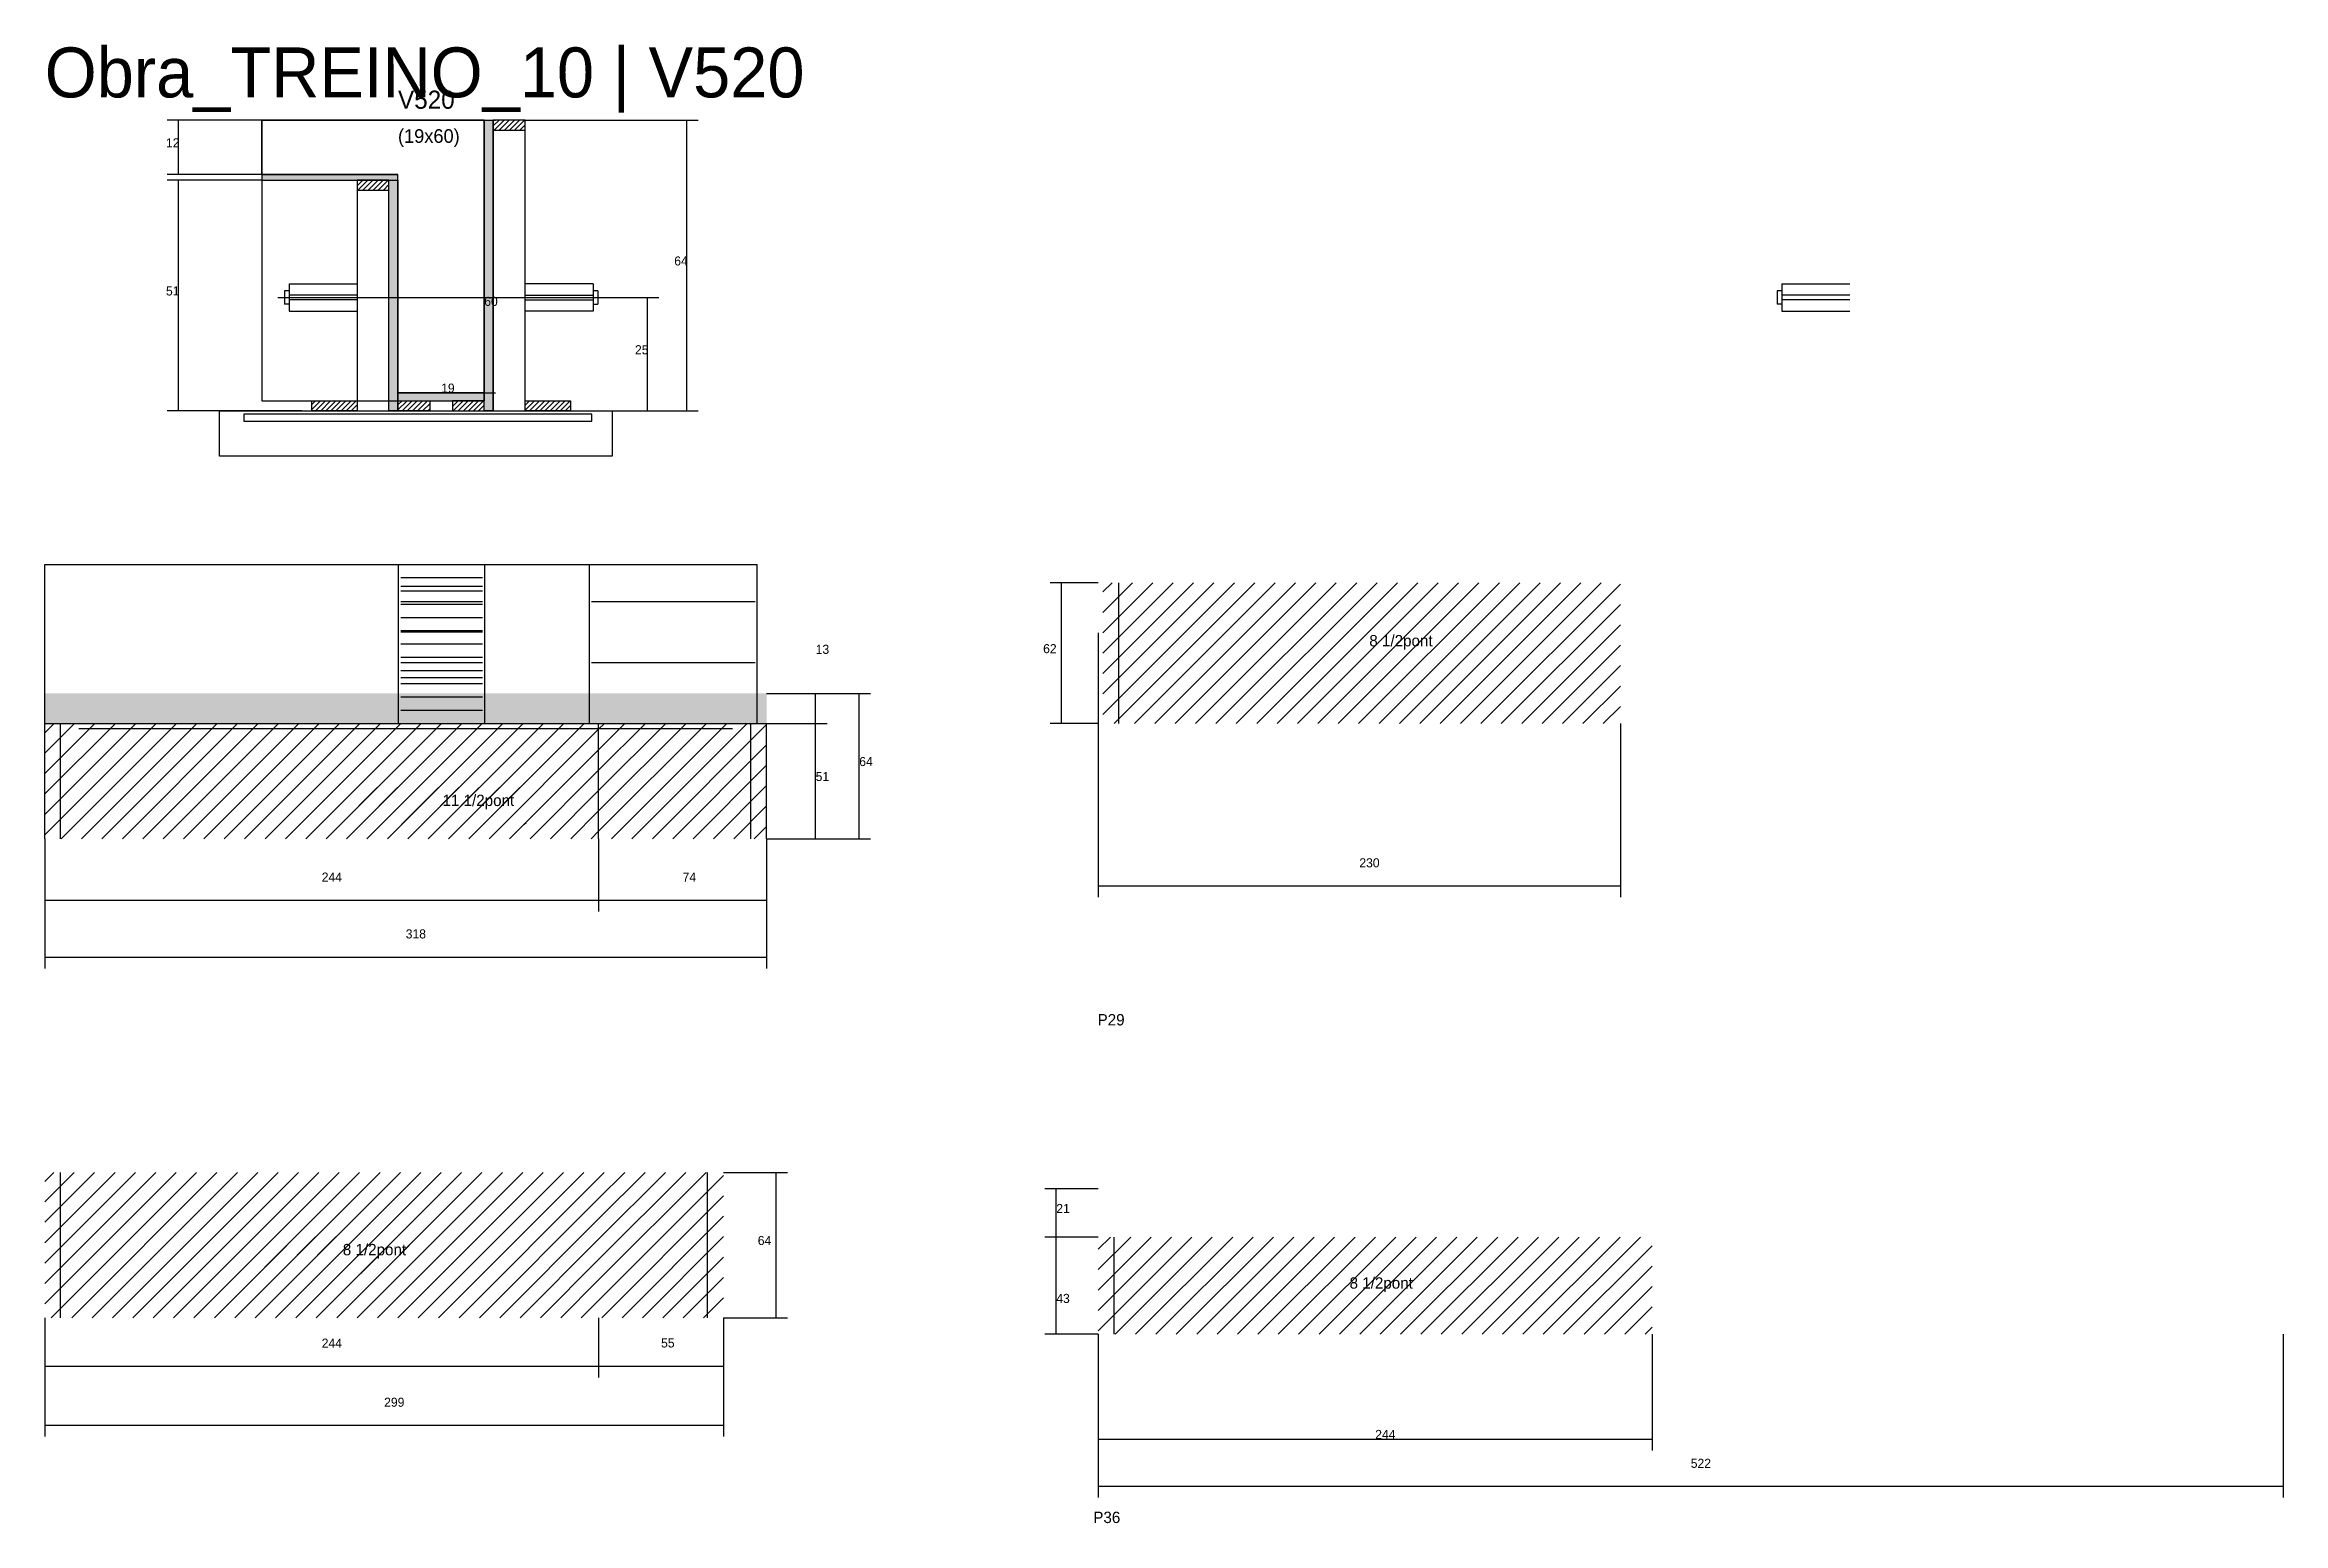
# Model space of a CAD drawing. Header units: metres. Extents: x -41 to 34840, y -36000 to 1848.
# Drawn here: x 5880 to 6866, y -18688 to -18037 of the extents above; entities that cross this region are included whole.
import ezdxf

# ---------------------------------------------------------------- set-up
doc = ezdxf.new("R2010")
doc.units = ezdxf.units.M
for name, color, linetype in [('barrote', 126, 'Continuous'), ('CONCRETO', 251, 'Continuous'), ('COTA', 4, 'Continuous'), ('Cota Seção (2x)', 4, 'Continuous'), ('Hachura', 253, 'Continuous'), ('LABEL_ID', 3, 'Continuous'), ('Madeira', 126, 'Continuous'), ('NOMENCLATURA', 7, 'Continuous'), ('Painéis', 200, 'Continuous'), ('SARR_2.2x7', 40, 'Continuous'), ('SCO-___-LAJ', 4, 'Continuous'), ('TENSOR', 2, 'Continuous'), ('Texto Seção', 7, 'Continuous')]:
    doc.layers.add(name, color=color, linetype=linetype)

msp = doc.modelspace()

# ---------------------------------------------------------------- texts
at = {"layer": 'COTA'}
for s, p in [('12', (5933.4, -18082)), ('64', (6157.3, -18134)), ('51', (5933.4, -18147.2)), ('25', (6140, -18173.1)), ('13', (6219.6, -18305)), ('62', (6319.8, -18304.7)), ('64', (6238.8, -18354.4)), ('51', (6219.6, -18361)), ('230', (6459.1, -18399)), ('244', (6002, -18405.3)), ('74', (6161, -18405.3)), ('318', (6039, -18430.3)), ('21', (6325.6, -18551.2)), ('64', (6194.1, -18565.3)), ('43', (6325.6, -18590.8)), ('244', (6002, -18610.5)), ('55', (6151.5, -18610.4)), ('299', (6029.5, -18636.5)), ('244', (6466.1, -18650.7)), ('522', (6605.1, -18663.4))]:
    msp.add_text(s, height=4, dxfattribs=at).set_placement(p)
at = {"layer": 'Cota Seção (2x)'}
for s, p in [('60', (6073.6, -18151.8)), ('19', (6054.6, -18190))]:
    msp.add_text(s, height=4, dxfattribs=at).set_placement(p)
at = {"layer": 'LABEL_ID'}
msp.add_text('Obra_TREINO_10 | V520', height=22, dxfattribs=at).set_placement((5880, -18060))
at = {"layer": 'NOMENCLATURA'}
for s, p in [('8 1/2pont', (6463.5, -18301.7)), ('11 1/2pont', (6055.2, -18372)), ('P29', (6343.8, -18468.6)), ('8 1/2pont', (6011.3, -18569.8)), ('8 1/2pont', (6454.8, -18584.5)), ('P36', (6341.9, -18687.7))]:
    msp.add_text(s, height=5, dxfattribs=at).set_placement(p)
at = {"layer": 'Texto Seção'}
for s, height, p in [('V520', 8, (6035.6, -18065)), ('(19x60)', 6, (6035.6, -18080))]:
    msp.add_text(s, height=height, dxfattribs=at).set_placement(p)

# ---------------------------------------------------------------- hatches: boundary and pattern name
at = {"layer": 'COTA'}
h = msp.add_hatch(dxfattribs=at)
h.set_pattern_fill('AR-CONC', scale=0.03)
h.paths.add_polyline_path([(6198, -18335.6), (6198, -18322.4), (5880, -18322.4), (5880, -18335.6)])
at = {"layer": 'Hachura'}
h = msp.add_hatch(color=8, dxfattribs=at)
h.dxf.hatch_style = 1
h.paths.add_polyline_path([(6073.6, -18070), (6077.6, -18070), (6077.6, -18070), (6077.6, -18198), (6077.6, -18198), (6073.6, -18198), (6073.6, -18198), (6073.6, -18070)])
h = msp.add_hatch(dxfattribs=at)
h.set_pattern_fill('ANSI31', scale=0.5)
h.paths.add_polyline_path([(6091.6, -18074.4), (6091.6, -18070), (6091.6, -18070), (6077.6, -18070), (6077.6, -18070), (6077.6, -18074.4), (6077.6, -18074.4), (6091.6, -18074.4)])
h = msp.add_hatch(color=8, dxfattribs=at)
h.dxf.hatch_style = 1
h.paths.add_polyline_path([(6035.6, -18096.4), (6035.6, -18094), (6035.6, -18094), (5975.6, -18094), (5975.6, -18094), (5975.6, -18096.4), (5975.6, -18096.4), (6035.6, -18096.4)])
h = msp.add_hatch(dxfattribs=at)
h.set_pattern_fill('ANSI31', scale=0.5)
h.paths.add_polyline_path([(6031.6, -18100.8), (6031.6, -18096.4), (6031.6, -18096.4), (6017.6, -18096.4), (6017.6, -18096.4), (6017.6, -18100.8), (6017.6, -18100.8), (6031.6, -18100.8)])
h = msp.add_hatch(color=8, dxfattribs=at)
h.dxf.hatch_style = 1
h.paths.add_polyline_path([(6031.6, -18096.4), (6035.6, -18096.4), (6035.6, -18096.4), (6035.6, -18198), (6035.6, -18198), (6031.6, -18198), (6031.6, -18198), (6031.6, -18096.4)])
h = msp.add_hatch(color=8, dxfattribs=at)
h.dxf.hatch_style = 1
h.paths.add_polyline_path([(6073.6, -18193.6), (6073.6, -18190), (6073.6, -18190), (6035.6, -18190), (6035.6, -18190), (6035.6, -18193.6), (6035.6, -18193.6), (6073.6, -18193.6)])
h = msp.add_hatch(dxfattribs=at)
h.set_pattern_fill('ANSI31', scale=0.5)
h.paths.add_polyline_path([(5997.6, -18198), (5997.6, -18193.6), (5997.6, -18193.6), (6017.6, -18193.6), (6017.6, -18193.6), (6017.6, -18198), (6017.6, -18198), (5997.6, -18198)])
h = msp.add_hatch(dxfattribs=at)
h.set_pattern_fill('ANSI31', scale=0.5)
h.paths.add_polyline_path([(6035.6, -18198), (6035.6, -18193.6), (6035.6, -18193.6), (6049.6, -18193.6), (6049.6, -18193.6), (6049.6, -18198), (6049.6, -18198), (6035.6, -18198)])
h = msp.add_hatch(dxfattribs=at)
h.set_pattern_fill('ANSI31', scale=0.5)
h.paths.add_polyline_path([(6073.6, -18198), (6073.6, -18193.6), (6073.6, -18193.6), (6059.6, -18193.6), (6059.6, -18193.6), (6059.6, -18198), (6059.6, -18198), (6073.6, -18198)])
h = msp.add_hatch(dxfattribs=at)
h.set_pattern_fill('ANSI31', scale=0.5)
h.paths.add_polyline_path([(6091.6, -18198), (6091.6, -18193.6), (6091.6, -18193.6), (6111.6, -18193.6), (6111.6, -18193.6), (6111.6, -18198), (6111.6, -18198), (6091.6, -18198)])
h = msp.add_hatch(dxfattribs=at)
h.set_pattern_fill('ANSI31', scale=2)
h.paths.add_polyline_path([(6574.1, -18335.7), (6574.1, -18273.7), (6346.1, -18273.7), (6346.1, -18335.7)])
h = msp.add_hatch(dxfattribs=at)
h.set_pattern_fill('ANSI31', scale=2)
h.paths.add_polyline_path([(5880, -18335.6), (5880, -18386.4), (6124, -18386.4), (6124, -18335.6)])
h = msp.add_hatch(dxfattribs=at)
h.set_pattern_fill('ANSI31', scale=2)
h.paths.add_polyline_path([(6124, -18335.6), (6124, -18386.4), (6198, -18386.4), (6198, -18335.6)])
h = msp.add_hatch(dxfattribs=at)
h.set_pattern_fill('ANSI31', scale=2)
h.paths.add_polyline_path([(6018.4, -18380.1), (6018.4, -18363.9), (6018.4, -18363.9), (6092, -18363.9), (6092, -18363.9), (6092, -18380.1), (6092, -18380.1), (6018.4, -18380.1)])
h = msp.add_hatch(dxfattribs=at)
h.set_pattern_fill('ANSI31', scale=2)
h.paths.add_polyline_path([(6124, -18597.3), (6124, -18533.3), (5880, -18533.3), (5880, -18597.3)])
h = msp.add_hatch(dxfattribs=at)
h.set_pattern_fill('ANSI31', scale=2)
h.paths.add_polyline_path([(6124, -18597.3), (6179, -18597.3), (6179, -18533.3), (6124, -18533.3)])
h = msp.add_hatch(dxfattribs=at)
h.set_pattern_fill('ANSI31', scale=2)
h.paths.add_polyline_path([(5977, -18577.9), (5977, -18561.7), (5977, -18561.7), (6045.6, -18561.7), (6045.6, -18561.7), (6045.6, -18577.9), (6045.6, -18577.9), (5977, -18577.9)])
h = msp.add_hatch(dxfattribs=at)
h.set_pattern_fill('ANSI31', scale=2)
h.paths.add_polyline_path([(6344.1, -18561.8), (6344.1, -18604.6), (6588.1, -18604.6), (6588.1, -18561.8)])

# ---------------------------------------------------------------- linework, layer by layer
for p, q in [((5987.6, -18142.1), (5987.6, -18154.1)), ((5987.6, -18142.1), (6017.6, -18142.1)), ((6121.6, -18142.1), (6091.6, -18142.1)), ((6121.6, -18142.1), (6121.6, -18154.1)), ((6645.2, -18142.1), (6645.2, -18154.1)), ((6645.2, -18142.1), (6675.2, -18142.1)), ((5985.6, -18145.1), (5985.6, -18151.1)), ((5987.6, -18145.1), (5985.6, -18145.1)), ((5987.6, -18151.1), (5985.6, -18151.1)), ((6017.6, -18147.1), (5987.6, -18147.1)), ((6017.6, -18149.1), (5987.6, -18149.1)), ((5987.6, -18154.1), (6017.6, -18154.1)), ((6091.6, -18147.1), (6121.6, -18147.1)), ((6091.6, -18149.1), (6121.6, -18149.1)), ((6121.6, -18154.1), (6091.6, -18154.1)), ((6123.6, -18145.1), (6121.6, -18145.1)), ((6121.6, -18151.1), (6123.6, -18151.1)), ((6123.6, -18145.1), (6123.6, -18151.1)), ((6643.2, -18145.1), (6643.2, -18151.1)), ((6645.2, -18145.1), (6643.2, -18145.1)), ((6645.2, -18151.1), (6643.2, -18151.1)), ((6675.2, -18147.1), (6645.2, -18147.1)), ((6675.2, -18149.1), (6645.2, -18149.1)), ((6645.2, -18154.1), (6675.2, -18154.1))]:
    msp.add_line(p, q)
at = {"layer": 'barrote'}
msp.add_lwpolyline([(6130, -18218), (5957, -18218), (5957, -18198), (6130, -18198)], close=True, dxfattribs=at)
at = {"layer": 'CONCRETO'}
for points in [[(6035.6, -18094), (5975.6, -18094), (5975.6, -18070), (6073.6, -18070), (6073.6, -18193.6), (6073.6, -18193.6), (6073.6, -18190), (6035.6, -18190)], [(5975.6, -18193.6), (6073.6, -18193.6), (6073.6, -18070), (5975.6, -18070)]]:
    msp.add_lwpolyline(points, close=True, dxfattribs=at)
at = {"layer": 'COTA'}
for p, q in [((5975.6, -18070), (5933.9, -18070)), ((5938.9, -18094), (5938.9, -18070)), ((6091.6, -18070), (6167.8, -18070)), ((6162.8, -18198), (6162.8, -18070)), ((5975.6, -18094), (5933.9, -18094)), ((5975.6, -18096.4), (5933.9, -18096.4)), ((5938.9, -18198), (5938.9, -18096.4)), ((6126.9, -18148.1), (6150.5, -18148.1)), ((6145.5, -18198), (6145.5, -18148.1)), ((5993.2, -18198), (5933.9, -18198)), ((6091.6, -18198), (6167.8, -18198)), ((6126.9, -18198), (6150.5, -18198)), ((6344.1, -18273.7), (6322.9, -18273.7)), ((6327.9, -18335.7), (6327.9, -18273.7)), ((6344.1, -18295.7), (6344.1, -18412.2)), ((6198, -18322.4), (6224.6, -18322.4)), ((6198, -18322.4), (6243.8, -18322.4)), ((6219.6, -18335.6), (6219.6, -18322.4)), ((6238.8, -18386.4), (6238.8, -18322.4)), ((6198, -18335.6), (6224.6, -18335.6)), ((6198, -18335.6), (6224.6, -18335.6)), ((6219.6, -18386.4), (6219.6, -18335.6)), ((6344.1, -18335.7), (6322.9, -18335.7)), ((6574.1, -18335.7), (6574.1, -18412.2)), ((5880, -18386.4), (5880, -18443.5)), ((5880, -18386.4), (5880, -18418.4)), ((6124, -18386.4), (6124, -18418.4)), ((6124, -18386.4), (6124, -18418.4)), ((6198, -18386.4), (6198, -18443.5)), ((6198, -18386.4), (6224.6, -18386.4)), ((6198, -18386.4), (6243.8, -18386.4)), ((6198, -18386.4), (6198, -18418.4)), ((6344.1, -18407.2), (6574.1, -18407.2)), ((5880, -18413.4), (6124, -18413.4)), ((6124, -18413.4), (6198, -18413.4)), ((5880, -18438.5), (6198, -18438.5)), ((6179, -18533.3), (6207.2, -18533.3)), ((6202.2, -18597.3), (6202.2, -18533.3)), ((6344.1, -18540.6), (6320.6, -18540.6)), ((6325.6, -18561.8), (6325.6, -18540.6)), ((6344.1, -18561.8), (6320.6, -18561.8)), ((6344.1, -18561.8), (6320.6, -18561.8)), ((6325.6, -18604.6), (6325.6, -18561.8)), ((5880, -18597.3), (5880, -18649.6)), ((5880, -18597.3), (5880, -18623.6)), ((6124, -18597.3), (6124, -18623.6)), ((6124, -18597.3), (6124, -18623.6)), ((6179, -18597.3), (6179, -18649.6)), ((6179, -18597.3), (6207.2, -18597.3)), ((6179, -18597.3), (6179, -18623.6)), ((6344.1, -18604.6), (6320.6, -18604.6)), ((6344.1, -18604.6), (6344.1, -18655.7)), ((6344.1, -18604.6), (6344.1, -18676.5)), ((6588.1, -18604.6), (6588.1, -18655.7)), ((6866.1, -18604.6), (6866.1, -18676.5)), ((5880, -18618.6), (6124, -18618.6)), ((6124, -18618.6), (6179, -18618.6)), ((5880, -18644.6), (6179, -18644.6)), ((6344.1, -18650.7), (6588.1, -18650.7)), ((6344.1, -18671.5), (6866.1, -18671.5))]:
    msp.add_line(p, q, dxfattribs=at)
at = {"layer": 'Cota Seção (2x)'}
for p, q in [((6035.6, -18070), (6078.6, -18070)), ((6073.6, -18190), (6073.6, -18070)), ((6035.6, -18198), (6035.6, -18185)), ((6035.6, -18190), (6078.6, -18190)), ((6035.6, -18190), (6073.6, -18190)), ((6073.6, -18198), (6073.6, -18185))]:
    msp.add_line(p, q, dxfattribs=at)
at = {"layer": 'Madeira'}
for points in [[(6091.6, -18074.4), (6091.6, -18070), (6077.6, -18070), (6077.6, -18074.4)], [(6091.6, -18070), (6077.6, -18070), (6077.6, -18198), (6091.6, -18198)], [(6031.6, -18100.8), (6031.6, -18096.4), (6017.6, -18096.4), (6017.6, -18100.8)], [(6031.6, -18096.4), (6017.6, -18096.4), (6017.6, -18198), (6031.6, -18198)], [(6130, -18218), (5957, -18218), (5957, -18198), (6130, -18198)], [(5997.6, -18198), (5997.6, -18193.6), (6017.6, -18193.6), (6017.6, -18198)], [(6035.6, -18198), (6035.6, -18193.6), (6049.6, -18193.6), (6049.6, -18198)], [(6073.6, -18198), (6073.6, -18193.6), (6059.6, -18193.6), (6059.6, -18198)], [(6091.6, -18198), (6091.6, -18193.6), (6111.6, -18193.6), (6111.6, -18198)]]:
    msp.add_lwpolyline(points, close=True, dxfattribs=at)
at = {"layer": 'Painéis'}
for p, q in [((6077.6, -18198), (6077.6, -18070)), ((5975.6, -18094), (6035.6, -18094)), ((6035.6, -18198), (6035.6, -18096.4)), ((6035.6, -18190), (6073.6, -18190)), ((6035.6, -18193.6), (6035.6, -18190)), ((6073.6, -18193.6), (6073.6, -18190)), ((5880, -18265.6), (6035.9, -18265.6)), ((5880, -18335.6), (5880, -18265.6)), ((6035.9, -18335.6), (6035.9, -18265.6)), ((6035.9, -18265.6), (6073.9, -18265.6)), ((6035.9, -18335.6), (6035.9, -18265.6)), ((6073.9, -18335.6), (6073.9, -18265.6)), ((6073.9, -18265.6), (6119.9, -18265.6)), ((6073.9, -18335.6), (6073.9, -18265.6)), ((6119.9, -18335.6), (6119.9, -18265.6)), ((6119.9, -18265.6), (6193.9, -18265.6)), ((6119.9, -18335.6), (6119.9, -18265.6)), ((6193.9, -18335.6), (6193.9, -18265.6)), ((5880, -18335.6), (6198, -18335.6)), ((5880, -18386.4), (5880, -18335.6)), ((5880, -18335.6), (6035.9, -18335.6)), ((6035.9, -18335.6), (6073.9, -18335.6)), ((6073.9, -18335.6), (6119.9, -18335.6)), ((6119.9, -18335.6), (6193.9, -18335.6)), ((6124, -18386.4), (6124, -18335.6)), ((6198, -18386.4), (6198, -18335.6))]:
    msp.add_line(p, q, dxfattribs=at)
for points in [[(6073.6, -18070), (6077.6, -18070), (6077.6, -18198), (6073.6, -18198)], [(6035.6, -18096.4), (6035.6, -18094), (5975.6, -18094), (5975.6, -18096.4)], [(6031.6, -18096.4), (6035.6, -18096.4), (6035.6, -18198), (6031.6, -18198)], [(6073.6, -18193.6), (6073.6, -18190), (6035.6, -18190), (6035.6, -18193.6)]]:
    msp.add_lwpolyline(points, close=True, dxfattribs=at)
at = {"layer": 'SARR_2.2x7'}
for p, q in [((6036.9, -18271.43), (6072.9, -18271.43)), ((6036.9, -18275.2), (6072.9, -18275.2)), ((6036.9, -18277.27), (6072.9, -18277.27)), ((6036.9, -18281.91), (6072.9, -18281.91)), ((6120.9, -18281.91), (6192.9, -18281.91)), ((6353.1, -18335.7), (6353.1, -18273.7)), ((6036.9, -18283.1), (6072.9, -18283.1)), ((6036.9, -18288.93), (6072.9, -18288.93)), ((6036.9, -18294.77), (6072.9, -18294.77)), ((6036.9, -18295.33), (6072.9, -18295.33)), ((6036.9, -18300.6), (6072.9, -18300.6)), ((6036.9, -18306.43), (6072.9, -18306.43)), ((6036.9, -18308.76), (6072.9, -18308.76)), ((6120.9, -18308.76), (6192.9, -18308.76)), ((6036.9, -18312.27), (6072.9, -18312.27)), ((6036.9, -18315.47), (6072.9, -18315.47)), ((6036.9, -18318.1), (6072.9, -18318.1)), ((6036.9, -18323.93), (6072.9, -18323.93)), ((6036.9, -18329.77), (6072.9, -18329.77)), ((5887, -18386.4), (5887, -18335.6)), ((5895, -18337.8), (6183, -18337.8)), ((6191, -18386.4), (6191, -18335.6)), ((5887, -18597.3), (5887, -18533.3)), ((6172, -18597.3), (6172, -18533.3)), ((6351.1, -18604.6), (6351.1, -18561.8))]:
    msp.add_line(p, q, dxfattribs=at)
at = {"layer": 'SCO-___-LAJ'}
msp.add_lwpolyline([(6121, -18199.4), (5967.7, -18199.4), (5967.7, -18202.6), (6121, -18202.6)], close=True, dxfattribs=at)
at = {"layer": 'TENSOR'}
msp.add_line((5982.6, -18148.1), (6126.9, -18148.1), dxfattribs=at)

msp.set_redraw_order([(e.dxf.handle, doc.entitydb.next_handle()) for e in msp.query("TEXT MTEXT ATTDEF DIMENSION ARC_DIMENSION")])  # texts and dimensions are drawn at this point

doc.saveas('drawing.dxf')
